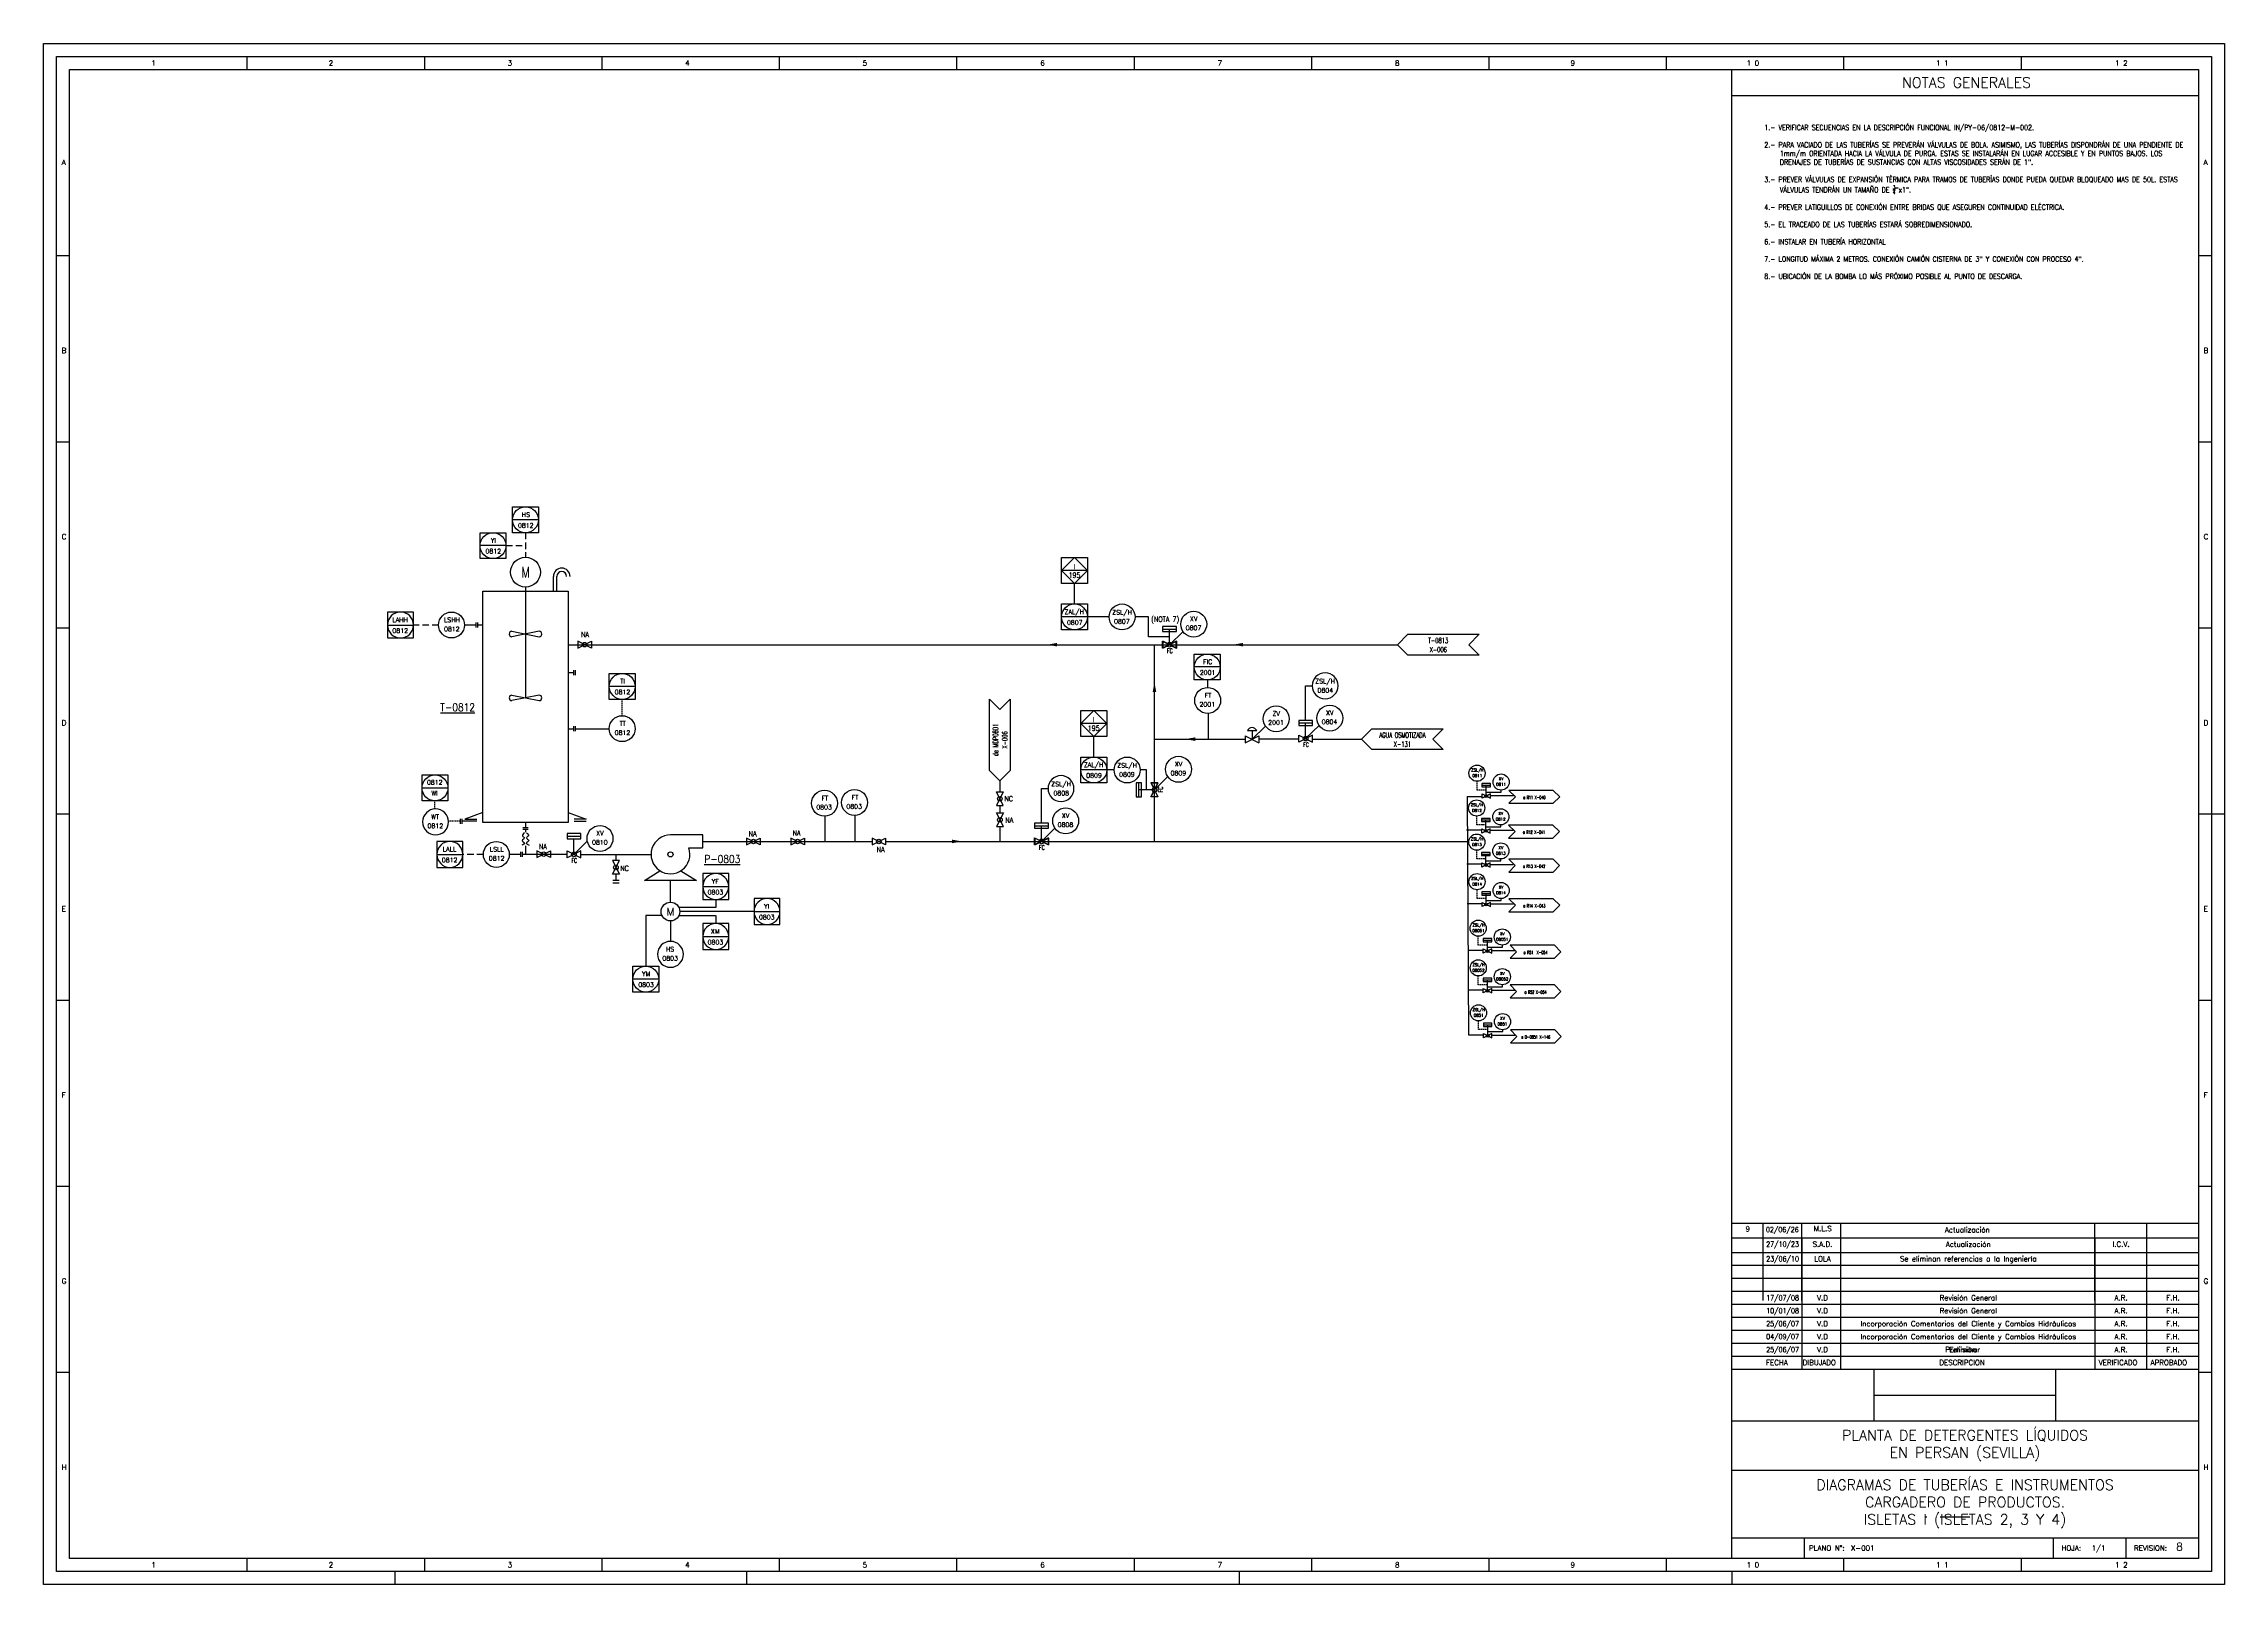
# Model space of a CAD drawing. Header units: millimetres. Extents: x 199 to 3946, y 1635 to 2230.
# Drawn here: x 3105 to 3946, y 1636 to 2230 of the extents above; entities that cross this region are included whole.
import ezdxf
from ezdxf.enums import TextEntityAlignment as Align

# ---------------------------------------------------------------- set-up
doc = ezdxf.new("R2010")
doc.units = ezdxf.units.MM
doc.linetypes.add('TRAZOS', pattern=[0.75, 0.5, -0.25])
for name, color, linetype in [('-FNX_RALLADO', 7, 'Continuous'), ('CAJETIN', 1, 'Continuous'), ('EQUIPOS', 5, 'Continuous'), ('EQUIPOS 02', 1, 'Continuous'), ('FORMATO', 7, 'Continuous'), ('INSTRUMENTOS', 1, 'Continuous'), ('TEX', 7, 'Continuous'), ('TEXTO-INSTRUMENTACION', 7, 'Continuous'), ('TEXTO-VALVULAS Y ACCESORIOS', 7, 'Continuous'), ('TUBERIA', 5, 'Continuous'), ('TUBERÍA2', 1, 'TRAZOS'), ('VALVULAS Y ACCESORIOS', 1, 'Continuous')]:
    doc.layers.add(name, color=color, linetype=linetype)
doc.layers.add('-FNX_TUBERÍA', color=1, linetype='TRAZOS', true_color=0xff0000)
doc.layers.add('TUBERÍA3', color=1, linetype='Continuous', true_color=0xff0000)
doc.styles.add('PY', font='ROMANS.shx')
doc.styles.add('PY1', font='ROMANS.shx', dxfattribs={"width": 0.8})
doc.styles.add('PY3', font='ROMANS.shx', dxfattribs={"width": 0.6})
doc.styles.add('TXT', font='txt')
doc.linetypes.add('SEÑAL_MECANICA2', pattern='A,4.411183,["o",PY,S=4.130212,R=360,X=0,Y=-1.374288],0.588817,-0.374158,["",PY,S=2,R=360,X=0,Y=-0.688262],-2.183682', length=7.55784)

# ---------------------------------------------------------------- blocks, each defined once
blk = doc.blocks.new('MARCO-A1')
at = {"layer": 'FORMATO', "color": 5}
for p, q in [((78.42, 589), (78.42, 584)), ((146.83, 589), (146.83, 584)), ((215.25, 589), (215.25, 584)), ((283.67, 589), (283.67, 584)), ((352.08, 589), (352.08, 584)), ((420.5, 589), (420.5, 584)), ((488.92, 589), (488.92, 584)), ((557.33, 589), (557.33, 584)), ((625.75, 589), (625.75, 584)), ((694.17, 589), (694.17, 584)), ((762.58, 589), (762.58, 584)), ((5, 512.25), (10, 512.25)), ((831, 512.25), (836, 512.25)), ((5, 440.5), (10, 440.5)), ((831, 440.5), (836, 440.5)), ((5, 368.75), (10, 368.75)), ((831, 368.75), (836, 368.75)), ((5, 297), (10, 297)), ((831, 297), (836, 297)), ((5, 225.25), (10, 225.25)), ((831, 225.25), (836, 225.25)), ((5, 153.5), (10, 153.5)), ((831, 153.5), (836, 153.5)), ((5, 81.75), (10, 81.75)), ((831, 81.75), (836, 81.75)), ((78.42, 10), (78.42, 5)), ((146.83, 10), (146.83, 5)), ((215.25, 10), (215.25, 5)), ((283.67, 10), (283.67, 5)), ((352.08, 10), (352.08, 5)), ((420.5, 10), (420.5, 5)), ((488.92, 10), (488.92, 5)), ((557.33, 10), (557.33, 5)), ((625.75, 10), (625.75, 5)), ((694.17, 10), (694.17, 5)), ((762.58, 10), (762.58, 5))]:
    blk.add_line(p, q, dxfattribs=at)
at = {"layer": 'FORMATO', "color": 1, "linetype": 'Continuous'}
for p, q in [((836, 297), (841, 297)), ((135.5, 5), (135.5, 0)), ((271, 5), (271, 0)), ((461, 5), (461, 0)), ((651, 5), (651, 0))]:
    blk.add_line(p, q, dxfattribs=at)
at = {"layer": 'FORMATO', "color": 1}
blk.add_lwpolyline([(0, 594), (841, 594), (841, 0), (0, 0)], close=True, dxfattribs=at)
at = {"layer": 'FORMATO', "color": 5}
blk.add_lwpolyline([(5, 589), (836, 589), (836, 5), (5, 5)], close=True, dxfattribs=at)
at = {"layer": 'FORMATO', "color": 8, "linetype": 'Continuous'}
blk.add_lwpolyline([(10, 584), (831, 584), (831, 10), (10, 10)], close=True, dxfattribs=at)
at = {"layer": 'FORMATO', "color": 1, "style": 'PY'}
for s, p in [('1', (41.52, 585.5)), ('2', (109.93, 585.5)), ('3', (178.99, 585.5)), ('4', (247.4, 585.5)), ('5', (315.82, 585.5)), ('6', (384.34, 585.5)), ('7', (452.75, 585.5)), ('8', (521.17, 585.5)), ('9', (588.85, 585.5)), ('1 0', (656.77, 585.5)), ('1 1', (729.83, 585.5)), ('1 2', (798.88, 585.5)), ('A', (7, 547.25)), ('A', (833, 547.25)), ('B', (7, 474.67)), ('B', (833, 474.67)), ('C', (7, 402.92)), ('C', (833, 402.92)), ('D', (7, 331.17)), ('D', (833, 331.17)), ('E', (7, 259.42)), ('E', (833, 259.42)), ('F', (7, 187.67)), ('F', (833, 187.67)), ('G', (7, 115.92)), ('G', (833, 115.92)), ('H', (7, 44.17)), ('H', (833, 44.17)), ('1', (41.52, 6.5)), ('2', (109.93, 6.5)), ('3', (178.99, 6.5)), ('4', (247.4, 6.5)), ('5', (315.82, 6.5)), ('6', (384.34, 6.5)), ('7', (452.75, 6.5)), ('8', (521.17, 6.5)), ('9', (588.85, 6.5)), ('1 0', (656.77, 6.5)), ('1 1', (729.83, 6.5)), ('1 2', (798.88, 6.5))]:
    blk.add_text(s, height=2, dxfattribs=at).set_placement(p)
blk = doc.blocks.new('VALV GLOB-V')
at = {"layer": 'INSTRUMENTOS', "color": 1, "flags": 128}
blk.add_lwpolyline([(5.7, -1.43), (5.7, 1.43), (0, -1.43), (0, 1.43)], close=True, dxfattribs=at)
at = {"layer": 'INSTRUMENTOS', "color": 1}
blk.add_circle((2.85, 0), 0.95, dxfattribs=at)
at = {"layer": 'INSTRUMENTOS', "color": 7, "linetype": 'SEÑAL_MECANICA2', "style": 'PY'}
blk.add_attdef('REF.', text='', height=2, dxfattribs=at).set_placement((3, -3.37), align=Align.MIDDLE)
blk = doc.blocks.new('SEÑAL CIR')
at = {"color": 1}
blk.add_circle((0, 5.7), 5.7, dxfattribs=at)
at = {"layer": 'INSTRUMENTOS', "linetype": 'Continuous', "style": 'PY', "flags": 4}
for p in [(0.13, 2.95), (0.18, 6.94)]:
    blk.add_attdef('---', text='', height=2, dxfattribs=at).set_placement(p, align=Align.CENTER)
blk = doc.blocks.new('SEÑAL CIRCU MARCO')
at = {"color": 1, "linetype": 'Continuous', "ltscale": 0.5}
blk.add_line((5.7, 5.7), (-5.7, 5.7), dxfattribs=at)
at = {"color": 1, "flags": 128}
blk.add_lwpolyline([(5.7, 0), (-5.7, 0), (-5.7, 11.4), (5.7, 11.4)], close=True, dxfattribs=at)
at = {"color": 1}
blk.add_circle((0, 5.7), 5.7, dxfattribs=at)
at = {"style": 'PY'}
for tag, p in [('XXX', (0.18, 7.98)), ('YYY', (0.13, 3.24))]:
    blk.add_attdef(tag, text='', height=2, dxfattribs=at).set_placement(p, align=Align.MIDDLE)
blk = doc.blocks.new('BANDERA DE FLUJO')
at = {"layer": 'TEX', "color": 1, "ltscale": 0.1, "flags": 128}
blk.add_lwpolyline([(-4, 4), (-31.46, 4), (-27.46, 0), (-31.46, -4), (-4, -4), (0, 0)], close=True, dxfattribs=at)
at = {"layer": 'TEX', "style": 'PY1', "width": 0.8}
for tag, p in [('ETIQUETA-LINEA-1', (-15.73, 0.61)), ('ETIQUETA-LINEA-2', (-15.73, -2.91))]:
    blk.add_attdef(tag, text='', height=2, dxfattribs=at).set_placement(p, align=Align.CENTER)
blk = doc.blocks.new('FLECHA')
at = {"color": 1}
blk.add_solid([(-0.9, -5), (0.9, -5), (0, 0)], dxfattribs=at)
blk = doc.blocks.new('SECUENCIA PROGRAMADA EN SISTEMA DE CONTROL PLC')
at = {"layer": 'INSTRUMENTOS'}
blk.add_line((-5, 5), (5, 5), dxfattribs=at)
at = {"layer": 'INSTRUMENTOS', "flags": 128}
for points in [[(0, 0), (-5, 5), (0, 10), (5, 5)], [(-5, 0), (5, 0), (5, 10), (-5, 10)]]:
    blk.add_lwpolyline(points, close=True, dxfattribs=at)
at = {"layer": 'TEXTO-INSTRUMENTACION', "linetype": 'Continuous', "style": 'PY1', "width": 0.8}
for tag, p in [('XXX', (0.01, 6.43)), ('YYY', (0.01, 3.17))]:
    blk.add_attdef(tag, text='', height=2, dxfattribs=at).set_placement(p, align=Align.MIDDLE_CENTER)
blk = doc.blocks.new('VALVULA DE CONTROL')
at = {"layer": 'VALVULAS Y ACCESORIOS'}
for p, q in [((0, 1.33), (5.33, -1.33)), ((0, -1.33), (5.33, 1.33)), ((0, 1.33), (0, -1.33)), ((4.44, 3.32), (0.89, 3.32)), ((2.67, 3.32), (2.67, 0)), ((5.33, 1.33), (5.33, -1.33))]:
    blk.add_line(p, q, dxfattribs=at)
blk.add_arc((2.67, 2.57), 1.93, 22.99568, 157.00432, dxfattribs=at)
at = {"layer": 'TEXTO-VALVULAS Y ACCESORIOS', "linetype": 'SEÑAL_MECANICA2', "style": 'PY1', "width": 0.8}
blk.add_attdef('REF.', text='', height=2, dxfattribs=at).set_placement((2.94, -3.07), align=Align.MIDDLE)

msp = doc.modelspace()

# ---------------------------------------------------------------- linework, layer by layer
at = {"layer": '-FNX_RALLADO', "color": 5}
msp.add_lwpolyline([(3473.93, 1927.7), (3473.93, 1922.06)], dxfattribs=at)
at = {"layer": '-FNX_TUBERÍA', "color": 1, "ltscale": 0.5}
msp.add_line((3346.95, 1898.54), (3346.95, 1906.98), dxfattribs=at)
at = {"layer": '-FNX_TUBERÍA'}
msp.add_lwpolyline([(3328.33, 1970.45), (3328.33, 1976.75)], dxfattribs=at)
at = {"color": 1}
for p, q in [((3271.9, 2005.41), (3267.52, 2005.41)), ((3539.44, 1997.83), (3544.62, 2002.92)), ((3310.21, 1965.45), (3323.33, 1965.45)), ((3571.24, 1961.36), (3576.42, 1966.45)), ((3591.89, 1961.61), (3597.07, 1966.7)), ((3533.59, 1941.88), (3538.77, 1946.97)), ((3490.05, 1921.98), (3495.23, 1927.07)), ((3309.72, 1916.98), (3314.89, 1922.07)), ((3289.19, 1916.98), (3284.81, 1916.98))]:
    msp.add_line(p, q, dxfattribs=at)
at = {"color": 1, "linetype": 'Continuous'}
for p, q in [((3554.13, 1981.42), (3554.13, 1984.17)), ((3554.25, 1971.35), (3554.25, 1961.51)), ((3406.46, 1931.7), (3406.46, 1921.85)), ((3418.07, 1932.01), (3418.07, 1922.17))]:
    msp.add_line(p, q, dxfattribs=at)
at = {"color": 5, "linetype": 'Continuous'}
for p, q in [((3473.93, 1945.39), (3473.93, 1941.06)), ((3473.95, 1935.79), (3473.95, 1932.96)), ((3654.13, 1939.26), (3659.93, 1939.26)), ((3654.13, 1939.26), (3654.68, 1847.48))]:
    msp.add_line(p, q, dxfattribs=at)
at = {"color": 5}
for p, q in [((3663.23, 1939.68), (3672.08, 1939.68)), ((3654, 1926.44), (3659.82, 1926.42)), ((3663.09, 1926.27), (3671.94, 1926.27)), ((3291.19, 1916.98), (3291.19, 1920.24)), ((3307.05, 1916.98), (3291.19, 1916.98)), ((3654.03, 1913.31), (3659.84, 1913.29)), ((3663.12, 1913.14), (3671.96, 1913.14)), ((3654.13, 1898.05), (3659.94, 1898.03)), ((3663.22, 1897.88), (3672.06, 1897.88)), ((3654.59, 1880.11), (3660.4, 1880.09)), ((3663.68, 1879.94), (3672.52, 1879.94)), ((3654.6, 1864.81), (3660.41, 1864.79)), ((3663.69, 1864.64), (3672.54, 1864.64)), ((3654.68, 1847.48), (3660.5, 1847.46)), ((3663.77, 1847.31), (3672.62, 1847.31))]:
    msp.add_line(p, q, dxfattribs=at)
at = {"color": 1}
msp.add_circle((3346.95, 1894.94), 3.6, dxfattribs=at)
at = {"color": 4}
for points in [[(3290.69, 1925.28), (3289.86, 1924.13), (3290.69, 1923.31), (3289.76, 1922.27), (3290.69, 1921.33), (3289.65, 1920.51)], [(3291.39, 1925.32), (3292.22, 1924.18), (3291.39, 1923.35), (3292.32, 1922.31), (3291.39, 1921.38), (3292.42, 1920.55)]]:
    msp.add_spline(points, degree=3, dxfattribs=at)
at = {"layer": 'CAJETIN', "color": 8, "linetype": 'Continuous'}
for p, q in [((3756.21, 1645.56), (3756.21, 2219.56)), ((3756.21, 1718.56), (3936.21, 1718.56)), ((3811.21, 1698.56), (3811.21, 1718.56)), ((3881.21, 1698.56), (3881.21, 1718.56)), ((3811.21, 1708.56), (3881.21, 1708.56)), ((3756.21, 1698.56), (3936.21, 1698.56)), ((3756.21, 1679.56), (3936.21, 1679.56)), ((3756.21, 1653.56), (3936.21, 1653.56)), ((3784.21, 1653.56), (3784.21, 1645.56))]:
    msp.add_line(p, q, dxfattribs=at)
at = {"layer": 'CAJETIN', "color": 8}
for p, q in [((3756.21, 2209.56), (3936.21, 2209.56)), ((3880.21, 1653.56), (3880.21, 1645.56)), ((3908.21, 1653.56), (3908.21, 1645.56))]:
    msp.add_line(p, q, dxfattribs=at)
at = {"layer": 'CAJETIN', "color": 1, "linetype": 'TRAZOS', "ltscale": 0.5}
for p, q in [((3502.75, 2013.52), (3502.75, 2021.45)), ((3516.1, 2008.52), (3507.75, 2008.52)), ((3531.35, 2008.52), (3526.1, 2008.52)), ((3531.35, 2000.85), (3531.35, 2008.52)), ((3539.44, 2000.85), (3531.35, 2000.85)), ((3591.89, 1968.66), (3591.89, 1981.97)), ((3591.89, 1981.97), (3594.41, 1981.97)), ((3510.18, 1954.53), (3510.18, 1962.45)), ((3518.06, 1949.53), (3515.18, 1949.53)), ((3530.58, 1949.53), (3528.06, 1949.53)), ((3530.58, 1941.86), (3530.58, 1949.53)), ((3490.05, 1929.03), (3490.05, 1942.33)), ((3490.05, 1942.33), (3492.57, 1942.33))]:
    msp.add_line(p, q, dxfattribs=at)
at = {"layer": 'CAJETIN', "color": 1, "linetype": 'TRAZOS', "ltscale": 5}
for p, q in [((3257.52, 2005.41), (3247.84, 2005.41)), ((3274.81, 1916.98), (3266.89, 1916.98))]:
    msp.add_line(p, q, dxfattribs=at)
at = {"layer": 'CAJETIN', "color": 1}
for p, q in [((3756.04, 1774.86), (3936.04, 1774.86)), ((3768.17, 1774.98), (3768.17, 1744.99)), ((3783.17, 1774.86), (3783.17, 1744.99)), ((3798.17, 1774.74), (3798.17, 1744.99)), ((3896.17, 1774.74), (3896.17, 1744.99)), ((3916.17, 1774.98), (3916.17, 1744.99)), ((3756.21, 1769.2), (3936.21, 1769.2)), ((3783.21, 1769.2), (3783.21, 1744.2)), ((3798.21, 1769.2), (3798.21, 1744.2)), ((3896.21, 1769.2), (3896.21, 1744.2)), ((3916.21, 1769.2), (3916.21, 1744.2)), ((3756.21, 1763.56), (3936.21, 1763.56)), ((3756.21, 1758.56), (3936.21, 1758.56)), ((3783.21, 1763.56), (3783.21, 1738.56)), ((3798.21, 1763.56), (3798.21, 1738.56)), ((3896.21, 1763.56), (3896.21, 1738.56)), ((3916.21, 1763.56), (3916.21, 1738.56)), ((3756.21, 1753.56), (3936.21, 1753.56)), ((3756.21, 1748.56), (3936.21, 1748.56)), ((3756.21, 1743.56), (3936.21, 1743.56)), ((3783.21, 1748.56), (3783.21, 1723.56)), ((3798.21, 1748.56), (3798.21, 1723.56)), ((3896.21, 1748.56), (3896.21, 1723.56)), ((3916.21, 1748.56), (3916.21, 1723.56)), ((3756.21, 1738.56), (3936.21, 1738.56)), ((3756.21, 1733.56), (3936.21, 1733.56)), ((3756.21, 1728.56), (3936.21, 1728.56)), ((3756.21, 1728.56), (3936.21, 1728.56))]:
    msp.add_line(p, q, dxfattribs=at)
at = {"layer": 'CAJETIN', "color": 5}
for p, q in [((3756.21, 1723.56), (3936.21, 1723.56)), ((3783.21, 1723.56), (3783.21, 1718.56)), ((3798.21, 1723.56), (3798.21, 1718.56)), ((3896.21, 1723.56), (3896.21, 1718.56)), ((3916.21, 1723.56), (3916.21, 1718.56))]:
    msp.add_line(p, q, dxfattribs=at)
at = {"layer": 'EQUIPOS', "color": 5, "linetype": 'Continuous'}
msp.add_lwpolyline([(3359.45, 1924.48), (3346.95, 1924.48, 3.146264), (3354.02, 1919.48), (3359.45, 1919.48)], format="xyb", close=True, dxfattribs=at)
msp.add_lwpolyline([(3351, 1910.67), (3356.95, 1906.98), (3336.95, 1906.98), (3342.9, 1910.67)], dxfattribs=at)
msp.add_circle((3346.95, 1916.98), 1, dxfattribs=at)
at = {"layer": 'EQUIPOS 02', "color": 5}
for p, q in [((3301.85, 2018.4), (3301.85, 2024.16)), ((3303.17, 2018.4), (3303.17, 2024.16)), ((3274.54, 1933.08), (3267.63, 1930.54)), ((3267.63, 1930.54), (3272.33, 1930.54)), ((3272.33, 1929.74), (3267.63, 1929.74)), ((3307.56, 1933.08), (3314.48, 1930.54)), ((3314.48, 1930.54), (3309.77, 1930.54)), ((3309.77, 1929.74), (3314.48, 1929.74))]:
    msp.add_line(p, q, dxfattribs=at)
msp.add_lwpolyline([(3274.54, 1982.72), (3274.54, 2018.4), (3307.56, 2018.4), (3307.56, 1929.27), (3274.54, 1929.27), (3274.54, 1982.72)], dxfattribs=at)
for radius in [3.19, 1.86]:
    msp.add_arc((3305.03, 2024.16), radius, 0, 180, dxfattribs=at)
at = {"layer": 'TUBERIA', "color": 1, "linetype": 'TRAZOS', "ltscale": 5}
for p, q in [((3283.51, 2036.01), (3291.05, 2036.01)), ((3291.04, 2040.97), (3291.05, 2031.55))]:
    msp.add_line(p, q, dxfattribs=at)
at = {"layer": 'TUBERIA', "color": 1, "linetype": 'Continuous', "ltscale": 5}
for p, q in [((3291.05, 2020.03), (3291.05, 1977.32)), ((3296.31, 2002.98), (3285.8, 2000.88)), ((3285.8, 2002.98), (3296.31, 2000.88)), ((3291.05, 2001.93), (3291.05, 1977.32)), ((3296.31, 1978.37), (3285.8, 1976.26)), ((3285.8, 1978.37), (3296.31, 1976.26))]:
    msp.add_line(p, q, dxfattribs=at)
at = {"layer": 'TUBERIA', "linetype": 'Continuous'}
for p, q in [((3274.54, 2005.41), (3272.56, 2005.41)), ((3307.56, 1987.07), (3309.54, 1987.07)), ((3307.56, 1965.45), (3309.54, 1965.45)), ((3267.63, 1929.74), (3266.64, 1929.74)), ((3291.05, 1929.27), (3291.05, 1927.28)), ((3291.05, 1926.62), (3291.05, 1925.54)), ((3291.19, 1916.98), (3289.86, 1916.98))]:
    msp.add_line(p, q, dxfattribs=at)
at = {"layer": 'TUBERIA', "color": 5, "linetype": 'Continuous'}
for p, q in [((3312.38, 1916.98), (3339.45, 1916.98)), ((3831.06, 1661.62), (3831.4, 1661.62)), ((3836.66, 1661.62), (3848.05, 1661.62))]:
    msp.add_line(p, q, dxfattribs=at)
at = {"layer": 'TUBERIA', "color": 1, "linetype": 'TRAZOS', "ltscale": 0.5}
for p, q in [((3379.18, 1894.94), (3350.55, 1894.94)), ((3346.95, 1891.34), (3346.95, 1883.46))]:
    msp.add_line(p, q, dxfattribs=at)
at = {"layer": 'TUBERIA', "color": 5, "linetype": 'Continuous'}
for points in [[(3307.56, 1997.83), (3529.3, 1997.83)], [(3529.3, 1997.83), (3627.33, 1997.83)], [(3533.6, 1961.36), (3533.6, 1997.83)], [(3533.6, 1921.98), (3533.6, 1961.36), (3568.52, 1961.36)], [(3573.99, 1961.52), (3589.36, 1961.52)], [(3594.81, 1961.36), (3613.49, 1961.36)], [(3359.45, 1921.98), (3416.97, 1921.98)], [(3416.97, 1921.98), (3424.68, 1921.98)], [(3429.94, 1921.98), (3654.23, 1921.98)]]:
    msp.add_lwpolyline(points, dxfattribs=at)
at = {"layer": 'TUBERIA', "color": 4, "linetype": 'Continuous'}
for points in [[(3325.92, 1916.98), (3325.92, 1914.59)], [(3325.92, 1909.32), (3325.92, 1906.96)], [(3327.12, 1906.96), (3324.71, 1906.96)], [(3327.12, 1905.94), (3324.71, 1905.94)]]:
    msp.add_lwpolyline(points, dxfattribs=at)
at = {"layer": 'TUBERIA', "color": 1, "linetype": 'Continuous', "ltscale": 5}
msp.add_circle((3291.05, 2025.79), 5.76, dxfattribs=at)
for centre, start, end in [((3285.8, 2001.93), 90, 270), ((3296.31, 2001.93), 270, 90), ((3285.8, 1977.32), 90, 270), ((3296.31, 1977.32), 270, 90)]:
    msp.add_arc(centre, 1.05, start, end, dxfattribs=at)
at = {"layer": 'TUBERÍA2'}
for p, q in [((3256.14, 1934.49), (3256.14, 1937.61)), ((3265.97, 1929.74), (3261.37, 1929.74))]:
    msp.add_line(p, q, dxfattribs=at)
for points in [[(3661.55, 1941.79), (3658.01, 1941.79), (3658.01, 1945.12)], [(3661.42, 1928.38), (3657.87, 1928.38), (3657.87, 1931.71)], [(3661.44, 1915.24), (3657.9, 1915.24), (3657.9, 1918.57)], [(3661.54, 1899.99), (3658, 1899.99), (3658, 1903.32)], [(3662, 1882.04), (3658.46, 1882.04), (3658.46, 1885.37)], [(3662.01, 1866.75), (3658.47, 1866.75), (3658.47, 1870.08)], [(3662.1, 1849.42), (3658.56, 1849.42), (3658.56, 1852.75)]]:
    msp.add_lwpolyline(points, dxfattribs=at)
at = {"layer": 'TUBERÍA2', "color": 1, "ltscale": 0.5}
for points in [[(3343.69, 1893.4), (3337.42, 1893.4), (3337.42, 1873.91)], [(3364.4, 1899.58), (3364.4, 1896.48), (3350.2, 1896.48)], [(3350.2, 1893.4), (3364.4, 1893.4), (3364.4, 1890.3)]]:
    msp.add_lwpolyline(points, dxfattribs=at)
at = {"layer": 'TUBERÍA3'}
for points in [[(3661.55, 1941.03), (3667.34, 1941.03)], [(3667.34, 1941.03), (3667.34, 1941.72)], [(3661.42, 1927.62), (3667.21, 1927.62)], [(3667.21, 1927.62), (3667.21, 1928.31)], [(3661.44, 1914.48), (3667.23, 1914.48)], [(3667.23, 1914.48), (3667.23, 1915.17)], [(3661.54, 1899.23), (3667.33, 1899.23)], [(3667.33, 1899.23), (3667.33, 1899.92)], [(3662, 1881.28), (3667.79, 1881.28)], [(3667.79, 1881.28), (3667.79, 1881.97)], [(3662.01, 1865.98), (3667.8, 1865.98)], [(3667.8, 1865.98), (3667.8, 1866.68)], [(3662.1, 1848.66), (3667.89, 1848.66)], [(3667.89, 1848.66), (3667.89, 1849.35)]]:
    msp.add_lwpolyline(points, dxfattribs=at)
for centre in [(3328.33, 1981.75), (3256.14, 1942.61)]:
    msp.add_circle(centre, 5, dxfattribs=at)
at = {"layer": 'VALVULAS Y ACCESORIOS', "ltscale": 0.1}
for p, q in [((3271.9, 2006.41), (3271.9, 2004.41)), ((3272.56, 2006.41), (3272.56, 2004.41)), ((3309.54, 1988.07), (3309.54, 1986.07)), ((3310.21, 1988.07), (3310.21, 1986.07)), ((3309.54, 1966.45), (3309.54, 1964.45)), ((3310.21, 1966.45), (3310.21, 1964.45)), ((3265.97, 1928.74), (3265.97, 1930.74)), ((3266.64, 1928.74), (3266.64, 1930.74)), ((3292.05, 1927.28), (3290.05, 1927.28)), ((3292.05, 1926.62), (3290.05, 1926.62)), ((3289.19, 1915.98), (3289.19, 1917.98)), ((3289.86, 1915.98), (3289.86, 1917.98))]:
    msp.add_line(p, q, dxfattribs=at)
at = {"layer": 'VALVULAS Y ACCESORIOS'}
for p, q in [((3536.7, 2003.86), (3542.04, 2003.86)), ((3539.37, 1997.81), (3539.37, 2003.86)), ((3539.44, 1997.83), (3539.44, 2003.88)), ((3589.23, 1967.66), (3594.56, 1967.66)), ((3591.89, 1961.61), (3591.89, 1967.66)), ((3527.56, 1939.19), (3527.56, 1944.52)), ((3659.89, 1943.67), (3663.21, 1943.67)), ((3661.55, 1940.06), (3661.55, 1943.67)), ((3533.6, 1941.86), (3527.56, 1941.86)), ((3487.38, 1928.03), (3492.72, 1928.03)), ((3490.05, 1921.98), (3490.05, 1928.03)), ((3659.76, 1930.26), (3663.08, 1930.26)), ((3661.42, 1926.65), (3661.42, 1930.26)), ((3307.05, 1924.03), (3312.38, 1924.03)), ((3309.72, 1916.98), (3309.72, 1923.03)), ((3659.78, 1917.12), (3663.1, 1917.12)), ((3661.44, 1913.51), (3661.44, 1917.12)), ((3659.88, 1901.87), (3663.2, 1901.87)), ((3661.54, 1898.26), (3661.54, 1901.87)), ((3660.34, 1883.92), (3663.66, 1883.92)), ((3662, 1880.31), (3662, 1883.92)), ((3660.35, 1868.63), (3663.67, 1868.63)), ((3662.01, 1865.01), (3662.01, 1868.63)), ((3660.44, 1851.3), (3663.76, 1851.3)), ((3662.1, 1847.69), (3662.1, 1851.3))]:
    msp.add_line(p, q, dxfattribs=at)
at = {"layer": 'VALVULAS Y ACCESORIOS', "flags": 128}
for points in [[(3536.7, 2004.86), (3536.7, 2002.86), (3542.04, 2002.86), (3542.04, 2004.86)], [(3536.7, 1996.48), (3536.7, 1999.15), (3542.04, 1996.48), (3542.04, 1999.15)], [(3589.23, 1968.66), (3589.23, 1966.66), (3594.56, 1966.66), (3594.56, 1968.66)], [(3526.56, 1939.19), (3528.56, 1939.19), (3528.56, 1944.52), (3526.56, 1944.52)], [(3534.93, 1939.19), (3532.27, 1939.19), (3534.93, 1944.52), (3532.27, 1944.52)], [(3659.89, 1944.3), (3659.89, 1943.05), (3663.21, 1943.05), (3663.21, 1944.3)], [(3487.38, 1929.03), (3487.38, 1927.03), (3492.72, 1927.03), (3492.72, 1929.03)], [(3659.76, 1930.88), (3659.76, 1929.64), (3663.08, 1929.64), (3663.08, 1930.88)], [(3307.05, 1925.03), (3307.05, 1923.03), (3312.38, 1923.03), (3312.38, 1925.03)], [(3307.05, 1915.65), (3307.05, 1918.32), (3312.38, 1915.65), (3312.38, 1918.32)], [(3487.38, 1920.65), (3487.38, 1923.32), (3492.72, 1920.65), (3492.72, 1923.32)], [(3659.78, 1917.75), (3659.78, 1916.5), (3663.1, 1916.5), (3663.1, 1917.75)], [(3659.88, 1902.49), (3659.88, 1901.25), (3663.2, 1901.25), (3663.2, 1902.49)], [(3660.34, 1884.55), (3660.34, 1883.3), (3663.66, 1883.3), (3663.66, 1884.55)], [(3660.35, 1869.25), (3660.35, 1868.01), (3663.67, 1868.01), (3663.67, 1869.25)], [(3660.44, 1851.92), (3660.44, 1850.68), (3663.76, 1850.68), (3663.76, 1851.92)]]:
    msp.add_lwpolyline(points, close=True, dxfattribs=at)

# ---------------------------------------------------------------- block references
msp.add_blockref('MARCO-A1', (3105.21, 1635.56))
for p, xscale, yscale, zscale, values in [((3291.04, 2040.97), 0.877100000000155, 0.877100000000155, 0.877100000000155, {'XXX': 'HS', 'YYY': '0812'}), ((3278.51, 2031.01), 0.877100000000155, 0.877100000000155, 0.877100000000155, {'XXX': 'YI', 'YYY': '0812'}), ((3553.97, 1984.24), 0.8771000000000413, 0.8771000000000413, 0.8771000000000413, {'XXX': 'FIC', 'YYY': '2001'}), ((3328.33, 1976.75), 0.8771000000000413, 0.8771000000000413, 0.8771000000000413, {'XXX': 'TI', 'YYY': '0812'}), ((3337.42, 1863.91), 0.8771000000000413, 0.8771000000000413, 0.8771000000000413, {'XXX': 'YM', 'YYY': '0803'})]:
    msp.add_blockref('SEÑAL CIRCU MARCO', p, dxfattribs=dict(xscale=xscale, yscale=yscale, zscale=zscale)).add_auto_attribs(values)
ref = msp.add_blockref('SECUENCIA PROGRAMADA EN SISTEMA DE CONTROL PLC', (3502.75, 2021.45), dxfattribs=dict(xscale=-1.005571670621066, yscale=1.005571670621293, zscale=1.005571670621306))
ref.add_attrib('XXX', 'I', dxfattribs={"layer": 'TEXTO-INSTRUMENTACION', "linetype": 'Continuous', "height": 2.01, "style": 'TXT'}).set_placement((3502.75, 2027.92), align=Align.MIDDLE_CENTER)
ref.add_attrib('YYY', '195', dxfattribs={"layer": 'TEXTO-INSTRUMENTACION', "linetype": 'Continuous', "height": 2.011, "style": 'PY1', "width": 0.8}).set_placement((3502.75, 2024.63), align=Align.MIDDLE_CENTER)
ref = msp.add_blockref('SEÑAL CIRCU MARCO', (3242.84, 2000.41), dxfattribs=dict(xscale=-0.8777884135909062, yscale=0.8777884135906788, zscale=0.8777884135908177))
ref.add_attrib('XXX', 'LAHH', dxfattribs={"height": 1.756, "style": 'PY'}).set_placement((3242.68, 2007.42), align=Align.MIDDLE)
ref.add_attrib('YYY', '0812', dxfattribs={"height": 1.756, "style": 'PY'}).set_placement((3242.73, 2003.25), align=Align.MIDDLE)
at = {"linetype": 'Continuous'}
ref = msp.add_blockref('SEÑAL CIR', (3262.52, 2000.41), dxfattribs=dict(at, xscale=0.8770999999999276, yscale=0.8770999999999276, zscale=0.8770999999999276))
ref.add_attrib('---', 'LSHH', dxfattribs={"layer": 'INSTRUMENTOS', "color": 7, "linetype": 'Continuous', "height": 1.754, "style": 'PY'}).set_placement((3262.67, 2006.5), align=Align.CENTER)
ref.add_attrib('---', '0812', dxfattribs={"layer": 'INSTRUMENTOS', "color": 7, "linetype": 'Continuous', "height": 1.754, "style": 'PY'}).set_placement((3262.63, 2003), align=Align.CENTER)
ref = msp.add_blockref('SEÑAL CIRCU MARCO', (3502.75, 2003.53), dxfattribs=dict(xscale=0.8770999999999276, yscale=0.8770999999999276, zscale=0.8770999999999276))
ref.add_attrib('XXX', 'ZAL/H', dxfattribs={"height": 1.754, "style": 'PY'}).set_placement((3502.69, 2010.4), align=Align.MIDDLE)
ref.add_attrib('YYY', '0807', dxfattribs={"height": 1.754, "style": 'PY'}).set_placement((3502.87, 2006.37), align=Align.MIDDLE)
ref = msp.add_blockref('SEÑAL CIR', (3521.1, 2003.52), dxfattribs=dict(at, xscale=0.8770999999999276, yscale=0.8770999999999276, zscale=0.8770999999999276))
ref.add_attrib('---', 'ZSL/H', dxfattribs={"layer": 'INSTRUMENTOS', "color": 7, "linetype": 'Continuous', "height": 1.754, "style": 'PY'}).set_placement((3521.1, 2009.43), align=Align.CENTER)
ref.add_attrib('---', '0807', dxfattribs={"layer": 'INSTRUMENTOS', "color": 7, "linetype": 'Continuous', "height": 1.754, "style": 'PY'}).set_placement((3521.03, 2005.93), align=Align.CENTER)
at = {"color": 2, "linetype": 'Continuous'}
ref = msp.add_blockref('SEÑAL CIR', (3548.74, 2000.74), dxfattribs=dict(at, xscale=0.8770999999999276, yscale=0.8770999999999276, zscale=0.8770999999999276))
ref.add_attrib('---', 'XV', dxfattribs={"layer": 'INSTRUMENTOS', "color": 7, "linetype": 'Continuous', "height": 1.754, "style": 'PY'}).set_placement((3548.74, 2006.9), align=Align.CENTER)
ref.add_attrib('---', '0807', dxfattribs={"layer": 'INSTRUMENTOS', "color": 7, "linetype": 'Continuous', "height": 1.754, "style": 'PY'}).set_placement((3548.67, 2003.41), align=Align.CENTER)
ref = msp.add_blockref('BANDERA DE FLUJO', (3627.33, 1997.83), dxfattribs=dict(xscale=-1))
ref.add_attrib('ETIQUETA-LINEA-1', 'T-0813', dxfattribs={"layer": 'TEX', "height": 2, "style": 'PY1', "width": 0.6}).set_placement((3643.06, 1998.44), align=Align.CENTER)
ref.add_attrib('ETIQUETA-LINEA-2', 'X-006', dxfattribs={"layer": 'TEX', "height": 2, "style": 'PY1', "width": 0.6}).set_placement((3643.06, 1994.92), align=Align.CENTER)
at = {"linetype": 'Continuous', "xscale": 0.9232631578947803, "yscale": 0.9232631578947803, "zscale": 0.9232631578947803}
for p, rotation in [((3316.46, 1997.83), 180), ((3542.04, 1997.81), 180), ((3533.6, 1944.52), 270), ((3473.95, 1941.06), 270), ((3474.01, 1932.95), 270), ((3300.7, 1917.05), 180), ((3381.58, 1921.98), 180), ((3398.58, 1921.98), 180), ((3429.94, 1921.98), 180), ((3492.72, 1921.98), 180), ((3325.92, 1909.32), 89.99999999999999)]:
    msp.add_blockref('VALV GLOB-V', p, dxfattribs=dict(at, rotation=rotation))
at = {"linetype": 'Continuous'}
ref = msp.add_blockref('VALV GLOB-V', (3536.7, 1997.81), dxfattribs=dict(at, xscale=0.9356729824555714, yscale=0.9356729824555714, zscale=0.9356729824555714))
ref.add_attrib('REF.', 'FC', dxfattribs={"layer": 'INSTRUMENTOS', "color": 7, "linetype": 'SEÑAL_MECANICA2', "height": 1.778, "style": 'PY3', "width": 0.6}).set_placement((3539.51, 1995.48), align=Align.MIDDLE)
ref = msp.add_blockref('SEÑAL CIR', (3599.41, 1976.97), dxfattribs=dict(at, xscale=-0.8770999999999276, yscale=0.8770999999999276, zscale=0.8770999999999276))
ref.add_attrib('---', 'ZSL/H', dxfattribs={"layer": 'INSTRUMENTOS', "color": 7, "linetype": 'Continuous', "height": 1.754, "style": 'PY'}).set_placement((3599.41, 1982.87), align=Align.CENTER)
ref.add_attrib('---', '0804', dxfattribs={"layer": 'INSTRUMENTOS', "color": 7, "linetype": 'Continuous', "height": 1.754, "style": 'PY'}).set_placement((3599.49, 1979.37), align=Align.CENTER)
ref = msp.add_blockref('BANDERA DE FLUJO', (3473.93, 1945.39), dxfattribs=dict(xscale=-1, rotation=89.99999999999997))
ref.add_attrib('ETIQUETA-LINEA-1', 'de MDP0801', dxfattribs={"layer": 'TEX', "height": 2, "rotation": 90, "style": 'PY1', "width": 0.6}).set_placement((3473.32, 1961.12), align=Align.CENTER)
ref.add_attrib('ETIQUETA-LINEA-2', 'X-006', dxfattribs={"layer": 'TEX', "height": 2, "rotation": 90, "style": 'PY1', "width": 0.6}).set_placement((3476.84, 1961.12), align=Align.CENTER)
at = {"color": 2, "linetype": 'Continuous'}
ref = msp.add_blockref('SEÑAL CIR', (3554.13, 1971.35), dxfattribs=dict(at, xscale=0.8770999999999276, yscale=0.8770999999999276, zscale=0.8770999999999276))
ref.add_attrib('---', 'FT', dxfattribs={"layer": 'INSTRUMENTOS', "color": 7, "linetype": 'Continuous', "height": 1.754, "style": 'PY'}).set_placement((3554.29, 1977.44), align=Align.CENTER)
ref.add_attrib('---', '2001', dxfattribs={"layer": 'INSTRUMENTOS', "color": 7, "linetype": 'Continuous', "height": 1.754, "style": 'PY'}).set_placement((3553.98, 1973.94), align=Align.CENTER)
at = {"linetype": 'Continuous'}
ref = msp.add_blockref('SEÑAL CIR', (3328.33, 1960.45), dxfattribs=dict(at, xscale=0.8770999999999276, yscale=0.8770999999999276, zscale=0.8770999999999276))
ref.add_attrib('---', 'TT', dxfattribs={"layer": 'INSTRUMENTOS', "color": 7, "linetype": 'Continuous', "height": 1.754, "style": 'PY'}).set_placement((3328.49, 1966.54), align=Align.CENTER)
ref.add_attrib('---', '0812', dxfattribs={"layer": 'INSTRUMENTOS', "color": 7, "linetype": 'Continuous', "height": 1.754, "style": 'PY'}).set_placement((3328.44, 1963.04), align=Align.CENTER)
ref = msp.add_blockref('SECUENCIA PROGRAMADA EN SISTEMA DE CONTROL PLC', (3510.18, 1962.45), dxfattribs=dict(xscale=-1.005571670621066, yscale=1.005571670621293, zscale=1.005571670621306))
ref.add_attrib('XXX', 'I', dxfattribs={"layer": 'TEXTO-INSTRUMENTACION', "linetype": 'Continuous', "height": 2.01, "style": 'TXT'}).set_placement((3510.17, 1968.92), align=Align.MIDDLE_CENTER)
ref.add_attrib('YYY', '195', dxfattribs={"layer": 'TEXTO-INSTRUMENTACION', "linetype": 'Continuous', "height": 2.011, "style": 'PY1', "width": 0.8}).set_placement((3510.17, 1965.64), align=Align.MIDDLE_CENTER)
at = {"color": 2, "linetype": 'Continuous'}
ref = msp.add_blockref('SEÑAL CIR', (3580.55, 1964.27), dxfattribs=dict(at, xscale=0.8770999999999276, yscale=0.8770999999999276, zscale=0.8770999999999276))
ref.add_attrib('---', 'ZV', dxfattribs={"layer": 'INSTRUMENTOS', "color": 7, "linetype": 'Continuous', "height": 1.754, "style": 'PY'}).set_placement((3580.55, 1970.43), align=Align.CENTER)
ref.add_attrib('---', '2001', dxfattribs={"layer": 'INSTRUMENTOS', "color": 7, "linetype": 'Continuous', "height": 1.754, "style": 'PY'}).set_placement((3580.47, 1966.94), align=Align.CENTER)
ref = msp.add_blockref('SEÑAL CIR', (3601.2, 1964.52), dxfattribs=dict(at, xscale=0.8770999999999276, yscale=0.8770999999999276, zscale=0.8770999999999276))
ref.add_attrib('---', 'XV', dxfattribs={"layer": 'INSTRUMENTOS', "color": 7, "linetype": 'Continuous', "height": 1.754, "style": 'PY'}).set_placement((3601.19, 1970.68), align=Align.CENTER)
ref.add_attrib('---', '0804', dxfattribs={"layer": 'INSTRUMENTOS', "color": 7, "linetype": 'Continuous', "height": 1.754, "style": 'PY'}).set_placement((3601.12, 1967.19), align=Align.CENTER)
at = {"linetype": 'Continuous'}
msp.add_blockref('VALVULA DE CONTROL', (3568.58, 1961.36), dxfattribs=at)
ref = msp.add_blockref('VALV GLOB-V', (3589.23, 1961.61), dxfattribs=dict(at, xscale=0.9356729824555714, yscale=0.9356729824555714, zscale=0.9356729824555714))
ref.add_attrib('REF.', 'FC', dxfattribs={"layer": 'INSTRUMENTOS', "color": 7, "linetype": 'SEÑAL_MECANICA2', "height": 1.778, "style": 'PY3', "width": 0.6}).set_placement((3592.03, 1959.28), align=Align.MIDDLE)
ref = msp.add_blockref('BANDERA DE FLUJO', (3613.49, 1961.36), dxfattribs=dict(xscale=-1))
ref.add_attrib('ETIQUETA-LINEA-1', 'AGUA OSMOTIZADA', dxfattribs={"layer": 'TEX', "height": 2, "style": 'PY1', "width": 0.6}).set_placement((3629.22, 1961.97), align=Align.CENTER)
ref.add_attrib('ETIQUETA-LINEA-2', 'X-131', dxfattribs={"layer": 'TEX', "height": 2, "style": 'PY1', "width": 0.6}).set_placement((3629.22, 1958.45), align=Align.CENTER)
ref = msp.add_blockref('SEÑAL CIRCU MARCO', (3510.18, 1944.53), dxfattribs=dict(xscale=0.8770999999999276, yscale=0.8770999999999276, zscale=0.8770999999999276))
ref.add_attrib('XXX', 'ZAL/H', dxfattribs={"height": 1.754, "style": 'PY'}).set_placement((3510.11, 1951.41), align=Align.MIDDLE)
ref.add_attrib('YYY', '0809', dxfattribs={"height": 1.754, "style": 'PY'}).set_placement((3510.29, 1947.37), align=Align.MIDDLE)
ref = msp.add_blockref('SEÑAL CIR', (3523.06, 1944.53), dxfattribs=dict(at, xscale=0.8770999999999276, yscale=0.8770999999999276, zscale=0.8770999999999276))
ref.add_attrib('---', 'ZSL/H', dxfattribs={"layer": 'INSTRUMENTOS', "color": 7, "linetype": 'Continuous', "height": 1.754, "style": 'PY'}).set_placement((3523.06, 1950.44), align=Align.CENTER)
ref.add_attrib('---', '0809', dxfattribs={"layer": 'INSTRUMENTOS', "color": 7, "linetype": 'Continuous', "height": 1.754, "style": 'PY'}).set_placement((3522.98, 1946.93), align=Align.CENTER)
at = {"color": 2, "linetype": 'Continuous'}
ref = msp.add_blockref('SEÑAL CIR', (3542.89, 1944.79), dxfattribs=dict(at, xscale=0.8770999999999276, yscale=0.8770999999999276, zscale=0.8770999999999276))
ref.add_attrib('---', 'XV', dxfattribs={"layer": 'INSTRUMENTOS', "color": 7, "linetype": 'Continuous', "height": 1.754, "style": 'PY'}).set_placement((3542.89, 1950.95), align=Align.CENTER)
ref.add_attrib('---', '0809', dxfattribs={"layer": 'INSTRUMENTOS', "color": 7, "linetype": 'Continuous', "height": 1.754, "style": 'PY'}).set_placement((3542.82, 1947.46), align=Align.CENTER)
at = {"linetype": 'Continuous'}
ref = msp.add_blockref('SEÑAL CIR', (3658.01, 1945.16), dxfattribs=dict(at, xscale=0.5458906107165858, yscale=0.5458906107165858, zscale=0.5458906107165858))
ref.add_attrib('---', 'ZSL/H', dxfattribs={"layer": 'INSTRUMENTOS', "color": 7, "linetype": 'Continuous', "height": 1.092, "style": 'PY'}).set_placement((3658.11, 1948.95), align=Align.CENTER)
ref.add_attrib('---', '0811', dxfattribs={"layer": 'INSTRUMENTOS', "color": 7, "linetype": 'Continuous', "height": 1.092, "style": 'PY'}).set_placement((3658.08, 1946.77), align=Align.CENTER)
ref = msp.add_blockref('SEÑAL CIRCU MARCO', (3256.14, 1947.6), dxfattribs=dict(xscale=0.8771000000000413, yscale=0.8771000000000413, zscale=0.8771000000000413, rotation=180))
ref.add_attrib('XXX', 'WI', dxfattribs={"height": 1.754, "style": 'PY'}).set_placement((3255.98, 1940.6), align=Align.MIDDLE)
ref.add_attrib('YYY', '0812', dxfattribs={"height": 1.754, "style": 'PY'}).set_placement((3256.03, 1944.76), align=Align.MIDDLE)
ref = msp.add_blockref('SEÑAL CIR', (3497.57, 1937.34), dxfattribs=dict(at, xscale=-0.8770999999999276, yscale=0.8770999999999276, zscale=0.8770999999999276))
ref.add_attrib('---', 'ZSL/H', dxfattribs={"layer": 'INSTRUMENTOS', "color": 7, "linetype": 'Continuous', "height": 1.754, "style": 'PY'}).set_placement((3497.57, 1943.24), align=Align.CENTER)
ref.add_attrib('---', '0808', dxfattribs={"layer": 'INSTRUMENTOS', "color": 7, "linetype": 'Continuous', "height": 1.754, "style": 'PY'}).set_placement((3497.65, 1939.74), align=Align.CENTER)
ref = msp.add_blockref('VALV GLOB-V', (3533.6, 1939.19), dxfattribs=dict(at, xscale=0.9356729824555714, yscale=0.9356729824555714, zscale=0.9356729824555714, rotation=90))
ref.add_attrib('REF.', 'FC', dxfattribs={"layer": 'INSTRUMENTOS', "color": 7, "linetype": 'SEÑAL_MECANICA2', "height": 1.778, "rotation": 90, "style": 'PY3', "width": 0.6}).set_placement((3535.94, 1941.99), align=Align.MIDDLE)
ref = msp.add_blockref('SEÑAL CIR', (3667.29, 1941.76), dxfattribs=dict(at, xscale=0.545890610716515, yscale=0.545890610716515, zscale=0.545890610716515))
ref.add_attrib('---', 'XV', dxfattribs={"layer": 'INSTRUMENTOS', "color": 7, "linetype": 'Continuous', "height": 1.092, "style": 'PY'}).set_placement((3667.29, 1945.59), align=Align.CENTER)
ref.add_attrib('---', '0811', dxfattribs={"layer": 'INSTRUMENTOS', "color": 7, "linetype": 'Continuous', "height": 1.092, "style": 'PY'}).set_placement((3667.25, 1943.42), align=Align.CENTER)
ref = msp.add_blockref('SEÑAL CIR', (3256.38, 1924.5), dxfattribs=dict(at, xscale=-0.8770999999999276, yscale=0.8770999999999276, zscale=0.8770999999999276))
ref.add_attrib('---', 'WT', dxfattribs={"layer": 'INSTRUMENTOS', "color": 7, "linetype": 'Continuous', "height": 1.754, "style": 'PY'}).set_placement((3256.22, 1930.59), align=Align.CENTER)
ref.add_attrib('---', '0812', dxfattribs={"layer": 'INSTRUMENTOS', "color": 7, "linetype": 'Continuous', "height": 1.754, "style": 'PY'}).set_placement((3256.27, 1927.09), align=Align.CENTER)
at = {"color": 2, "linetype": 'Continuous'}
ref = msp.add_blockref('SEÑAL CIR', (3406.34, 1931.7), dxfattribs=dict(at, xscale=0.8770999999999276, yscale=0.8770999999999276, zscale=0.8770999999999276))
ref.add_attrib('---', 'FT', dxfattribs={"layer": 'INSTRUMENTOS', "color": 7, "linetype": 'Continuous', "height": 1.754, "style": 'PY'}).set_placement((3406.5, 1937.78), align=Align.CENTER)
ref.add_attrib('---', '0803', dxfattribs={"layer": 'INSTRUMENTOS', "color": 7, "linetype": 'Continuous', "height": 1.754, "style": 'PY'}).set_placement((3406.19, 1934.28), align=Align.CENTER)
ref = msp.add_blockref('SEÑAL CIR', (3417.94, 1932.01), dxfattribs=dict(at, xscale=0.8770999999999276, yscale=0.8770999999999276, zscale=0.8770999999999276))
ref.add_attrib('---', 'FT', dxfattribs={"layer": 'INSTRUMENTOS', "color": 7, "linetype": 'Continuous', "height": 1.754, "style": 'PY'}).set_placement((3418.1, 1938.1), align=Align.CENTER)
ref.add_attrib('---', '0803', dxfattribs={"layer": 'INSTRUMENTOS', "color": 7, "linetype": 'Continuous', "height": 1.754, "style": 'PY'}).set_placement((3417.8, 1934.6), align=Align.CENTER)
ref = msp.add_blockref('SEÑAL CIR', (3499.35, 1924.89), dxfattribs=dict(at, xscale=0.8770999999999276, yscale=0.8770999999999276, zscale=0.8770999999999276))
ref.add_attrib('---', 'XV', dxfattribs={"layer": 'INSTRUMENTOS', "color": 7, "linetype": 'Continuous', "height": 1.754, "style": 'PY'}).set_placement((3499.35, 1931.05), align=Align.CENTER)
ref.add_attrib('---', '0808', dxfattribs={"layer": 'INSTRUMENTOS', "color": 7, "linetype": 'Continuous', "height": 1.754, "style": 'PY'}).set_placement((3499.28, 1927.56), align=Align.CENTER)
at = {"linetype": 'Continuous'}
ref = msp.add_blockref('SEÑAL CIR', (3657.87, 1931.75), dxfattribs=dict(at, xscale=0.5458906107165858, yscale=0.5458906107165858, zscale=0.5458906107165858))
ref.add_attrib('---', 'ZSL/H', dxfattribs={"layer": 'INSTRUMENTOS', "color": 7, "linetype": 'Continuous', "height": 1.092, "style": 'PY'}).set_placement((3657.97, 1935.53), align=Align.CENTER)
ref.add_attrib('---', '0812', dxfattribs={"layer": 'INSTRUMENTOS', "color": 7, "linetype": 'Continuous', "height": 1.092, "style": 'PY'}).set_placement((3657.94, 1933.36), align=Align.CENTER)
at = {"linetype": 'Continuous', "xscale": 0.5746216954910015, "yscale": 0.5746216954910015, "zscale": 0.5746216954910015}
for p in [(3659.94, 1939.47), (3659.8, 1926.05), (3659.83, 1912.92), (3659.92, 1897.66), (3660.39, 1879.72), (3660.4, 1864.42), (3660.48, 1847.09)]:
    msp.add_blockref('VALV GLOB-V', p, dxfattribs=at)
at = {"linetype": 'Continuous'}
ref = msp.add_blockref('SEÑAL CIR', (3667.16, 1928.35), dxfattribs=dict(at, xscale=0.545890610716515, yscale=0.545890610716515, zscale=0.545890610716515))
ref.add_attrib('---', 'XV', dxfattribs={"layer": 'INSTRUMENTOS', "color": 7, "linetype": 'Continuous', "height": 1.092, "style": 'PY'}).set_placement((3667.16, 1932.18), align=Align.CENTER)
ref.add_attrib('---', '0812', dxfattribs={"layer": 'INSTRUMENTOS', "color": 7, "linetype": 'Continuous', "height": 1.092, "style": 'PY'}).set_placement((3667.11, 1930.01), align=Align.CENTER)
ref = msp.add_blockref('BANDERA DE FLUJO', (3689.9, 1939.19), dxfattribs=dict(xscale=0.6223812686313535, yscale=0.6223812686313535, zscale=0.6223812686313535))
ref.add_attrib('ETIQUETA-LINEA-1', 'a R11 X-040', dxfattribs={"layer": 'TEX', "height": 1.2448, "style": 'PY1', "width": 0.6}).set_placement((3680.11, 1939.57), align=Align.TOP_CENTER)
ref = msp.add_blockref('SEÑAL CIR', (3319.78, 1918.11), dxfattribs=dict(at, xscale=0.8770999999999276, yscale=0.8770999999999276, zscale=0.8770999999999276))
ref.add_attrib('---', 'XV', dxfattribs={"layer": 'INSTRUMENTOS', "color": 7, "linetype": 'Continuous', "height": 1.754, "style": 'PY'}).set_placement((3319.78, 1924.27), align=Align.CENTER)
ref.add_attrib('---', '0810', dxfattribs={"layer": 'INSTRUMENTOS', "color": 7, "linetype": 'Continuous', "height": 1.754, "style": 'PY'}).set_placement((3319.71, 1920.77), align=Align.CENTER)
ref = msp.add_blockref('BANDERA DE FLUJO', (3689.76, 1925.78), dxfattribs=dict(xscale=0.6223812686313535, yscale=0.6223812686313535, zscale=0.6223812686313535))
ref.add_attrib('ETIQUETA-LINEA-1', 'a R12 X-041', dxfattribs={"layer": 'TEX', "height": 1.2448, "style": 'PY1', "width": 0.6}).set_placement((3679.97, 1926.16), align=Align.TOP_CENTER)
ref = msp.add_blockref('SEÑAL CIRCU MARCO', (3261.89, 1911.98), dxfattribs=dict(xscale=-0.8777884135909062, yscale=0.8777884135906788, zscale=0.8777884135908177))
ref.add_attrib('XXX', 'LALL', dxfattribs={"height": 1.756, "style": 'PY'}).set_placement((3261.73, 1918.99), align=Align.MIDDLE)
ref.add_attrib('YYY', '0812', dxfattribs={"height": 1.756, "style": 'PY'}).set_placement((3261.78, 1914.82), align=Align.MIDDLE)
ref = msp.add_blockref('SEÑAL CIR', (3279.81, 1911.98), dxfattribs=dict(at, xscale=0.8770999999999276, yscale=0.8770999999999276, zscale=0.8770999999999276))
ref.add_attrib('---', 'LSLL', dxfattribs={"layer": 'INSTRUMENTOS', "color": 7, "linetype": 'Continuous', "height": 1.754, "style": 'PY'}).set_placement((3279.97, 1918.07), align=Align.CENTER)
ref.add_attrib('---', '0812', dxfattribs={"layer": 'INSTRUMENTOS', "color": 7, "linetype": 'Continuous', "height": 1.754, "style": 'PY'}).set_placement((3279.92, 1914.57), align=Align.CENTER)
ref = msp.add_blockref('VALV GLOB-V', (3307.05, 1916.98), dxfattribs=dict(at, xscale=0.9356729824555714, yscale=0.9356729824555714, zscale=0.9356729824555714))
ref.add_attrib('REF.', 'FC', dxfattribs={"layer": 'INSTRUMENTOS', "color": 7, "linetype": 'SEÑAL_MECANICA2', "height": 1.778, "style": 'PY3', "width": 0.6}).set_placement((3309.85, 1914.64), align=Align.MIDDLE)
ref = msp.add_blockref('VALV GLOB-V', (3487.38, 1921.98), dxfattribs=dict(at, xscale=0.9356729824555714, yscale=0.9356729824555714, zscale=0.9356729824555714))
ref.add_attrib('REF.', 'FC', dxfattribs={"layer": 'INSTRUMENTOS', "color": 7, "linetype": 'SEÑAL_MECANICA2', "height": 1.778, "style": 'PY3', "width": 0.6}).set_placement((3490.19, 1919.64), align=Align.MIDDLE)
ref = msp.add_blockref('SEÑAL CIR', (3657.9, 1918.61), dxfattribs=dict(at, xscale=0.5458906107165858, yscale=0.5458906107165858, zscale=0.5458906107165858))
ref.add_attrib('---', 'ZSL/H', dxfattribs={"layer": 'INSTRUMENTOS', "color": 7, "linetype": 'Continuous', "height": 1.092, "style": 'PY'}).set_placement((3658, 1922.4), align=Align.CENTER)
ref.add_attrib('---', '0813', dxfattribs={"layer": 'INSTRUMENTOS', "color": 7, "linetype": 'Continuous', "height": 1.092, "style": 'PY'}).set_placement((3657.97, 1920.22), align=Align.CENTER)
ref = msp.add_blockref('SEÑAL CIR', (3667.18, 1915.21), dxfattribs=dict(at, xscale=0.545890610716515, yscale=0.545890610716515, zscale=0.545890610716515))
ref.add_attrib('---', 'XV', dxfattribs={"layer": 'INSTRUMENTOS', "color": 7, "linetype": 'Continuous', "height": 1.092, "style": 'PY'}).set_placement((3667.18, 1919.04), align=Align.CENTER)
ref.add_attrib('---', '0813', dxfattribs={"layer": 'INSTRUMENTOS', "color": 7, "linetype": 'Continuous', "height": 1.092, "style": 'PY'}).set_placement((3667.13, 1916.87), align=Align.CENTER)
ref = msp.add_blockref('SEÑAL CIRCU MARCO', (3364.4, 1899.58), dxfattribs=dict(xscale=-0.8771000000000413, yscale=0.8771000000000413, zscale=0.8771000000000413))
ref.add_attrib('XXX', 'YF', dxfattribs={"height": 1.754, "style": 'PY'}).set_placement((3364.24, 1906.58), align=Align.MIDDLE)
ref.add_attrib('YYY', '0803', dxfattribs={"height": 1.754, "style": 'PY'}).set_placement((3364.29, 1902.42), align=Align.MIDDLE)
ref = msp.add_blockref('SEÑAL CIR', (3658, 1903.35), dxfattribs=dict(at, xscale=0.5458906107165858, yscale=0.5458906107165858, zscale=0.5458906107165858))
ref.add_attrib('---', 'ZSL/H', dxfattribs={"layer": 'INSTRUMENTOS', "color": 7, "linetype": 'Continuous', "height": 1.092, "style": 'PY'}).set_placement((3658.1, 1907.14), align=Align.CENTER)
ref.add_attrib('---', '0814', dxfattribs={"layer": 'INSTRUMENTOS', "color": 7, "linetype": 'Continuous', "height": 1.092, "style": 'PY'}).set_placement((3658.07, 1904.97), align=Align.CENTER)
ref = msp.add_blockref('BANDERA DE FLUJO', (3689.79, 1912.64), dxfattribs=dict(xscale=0.6223812686313535, yscale=0.6223812686313535, zscale=0.6223812686313535))
ref.add_attrib('ETIQUETA-LINEA-1', 'a R13 X-042', dxfattribs={"layer": 'TEX', "height": 1.2448, "style": 'PY1', "width": 0.6}).set_placement((3680, 1913.02), align=Align.TOP_CENTER)
ref = msp.add_blockref('SEÑAL CIR', (3667.28, 1899.96), dxfattribs=dict(at, xscale=0.545890610716515, yscale=0.545890610716515, zscale=0.545890610716515))
ref.add_attrib('---', 'XV', dxfattribs={"layer": 'INSTRUMENTOS', "color": 7, "linetype": 'Continuous', "height": 1.092, "style": 'PY'}).set_placement((3667.28, 1903.79), align=Align.CENTER)
ref.add_attrib('---', '0814', dxfattribs={"layer": 'INSTRUMENTOS', "color": 7, "linetype": 'Continuous', "height": 1.092, "style": 'PY'}).set_placement((3667.23, 1901.62), align=Align.CENTER)
ref = msp.add_blockref('SEÑAL CIRCU MARCO', (3384.18, 1889.94), dxfattribs=dict(xscale=-0.877100000000155, yscale=0.877100000000155, zscale=0.877100000000155))
ref.add_attrib('XXX', 'YI', dxfattribs={"height": 1.754, "style": 'PY'}).set_placement((3384.02, 1896.94), align=Align.MIDDLE)
ref.add_attrib('YYY', '0803', dxfattribs={"height": 1.754, "style": 'PY'}).set_placement((3384.07, 1892.78), align=Align.MIDDLE)
ref = msp.add_blockref('BANDERA DE FLUJO', (3689.89, 1897.39), dxfattribs=dict(xscale=0.6223812686313535, yscale=0.6223812686313535, zscale=0.6223812686313535))
ref.add_attrib('ETIQUETA-LINEA-1', 'a R14 X-043', dxfattribs={"layer": 'TEX', "height": 1.2448, "style": 'PY1', "width": 0.6}).set_placement((3680.1, 1897.76), align=Align.TOP_CENTER)
ref = msp.add_blockref('SEÑAL CIRCU MARCO', (3364.4, 1880.3), dxfattribs=dict(xscale=-0.8771000000000413, yscale=0.8771000000000413, zscale=0.8771000000000413))
ref.add_attrib('XXX', 'XM', dxfattribs={"height": 1.754, "style": 'PY'}).set_placement((3364.24, 1887.3), align=Align.MIDDLE)
ref.add_attrib('YYY', '0803', dxfattribs={"height": 1.754, "style": 'PY'}).set_placement((3364.29, 1883.14), align=Align.MIDDLE)
ref = msp.add_blockref('SEÑAL CIR', (3658.46, 1885.41), dxfattribs=dict(at, xscale=0.5458906107165858, yscale=0.5458906107165858, zscale=0.5458906107165858))
ref.add_attrib('---', 'ZSL/H', dxfattribs={"layer": 'INSTRUMENTOS', "color": 7, "linetype": 'Continuous', "height": 1.092, "style": 'PY'}).set_placement((3658.56, 1889.2), align=Align.CENTER)
ref.add_attrib('---', '08051', dxfattribs={"layer": 'INSTRUMENTOS', "color": 7, "linetype": 'Continuous', "height": 1.092, "style": 'PY'}).set_placement((3658.53, 1887.02), align=Align.CENTER)
ref = msp.add_blockref('SEÑAL CIR', (3667.74, 1882.01), dxfattribs=dict(at, xscale=0.545890610716515, yscale=0.545890610716515, zscale=0.545890610716515))
ref.add_attrib('---', 'XV', dxfattribs={"layer": 'INSTRUMENTOS', "color": 7, "linetype": 'Continuous', "height": 1.092, "style": 'PY'}).set_placement((3667.74, 1885.84), align=Align.CENTER)
ref.add_attrib('---', '08051', dxfattribs={"layer": 'INSTRUMENTOS', "color": 7, "linetype": 'Continuous', "height": 1.092, "style": 'PY'}).set_placement((3667.69, 1883.67), align=Align.CENTER)
ref = msp.add_blockref('SEÑAL CIR', (3346.95, 1873.46), dxfattribs=dict(at, xscale=-0.877100000000155, yscale=0.877100000000155, zscale=0.877100000000155))
ref.add_attrib('---', 'HS', dxfattribs={"layer": 'INSTRUMENTOS', "color": 7, "linetype": 'Continuous', "height": 1.754, "style": 'PY'}).set_placement((3346.79, 1879.55), align=Align.CENTER)
ref.add_attrib('---', '0803', dxfattribs={"layer": 'INSTRUMENTOS', "color": 7, "linetype": 'Continuous', "height": 1.754, "style": 'PY'}).set_placement((3346.84, 1876.05), align=Align.CENTER)
ref = msp.add_blockref('SEÑAL CIR', (3658.47, 1870.11), dxfattribs=dict(at, xscale=0.5458906107165858, yscale=0.5458906107165858, zscale=0.5458906107165858))
ref.add_attrib('---', 'ZSL/H', dxfattribs={"layer": 'INSTRUMENTOS', "color": 7, "linetype": 'Continuous', "height": 1.092, "style": 'PY'}).set_placement((3658.57, 1873.9), align=Align.CENTER)
ref.add_attrib('---', '08052', dxfattribs={"layer": 'INSTRUMENTOS', "color": 7, "linetype": 'Continuous', "height": 1.092, "style": 'PY'}).set_placement((3658.54, 1871.72), align=Align.CENTER)
ref = msp.add_blockref('BANDERA DE FLUJO', (3690.35, 1879.44), dxfattribs=dict(xscale=0.6223812686313535, yscale=0.6223812686313535, zscale=0.6223812686313535))
ref.add_attrib('ETIQUETA-LINEA-1', 'a R51  X-054', dxfattribs={"layer": 'TEX', "height": 1.2448, "style": 'PY1', "width": 0.6}).set_placement((3680.56, 1879.82), align=Align.TOP_CENTER)
ref = msp.add_blockref('SEÑAL CIR', (3667.75, 1866.72), dxfattribs=dict(at, xscale=0.545890610716515, yscale=0.545890610716515, zscale=0.545890610716515))
ref.add_attrib('---', 'XV', dxfattribs={"layer": 'INSTRUMENTOS', "color": 7, "linetype": 'Continuous', "height": 1.092, "style": 'PY'}).set_placement((3667.75, 1870.55), align=Align.CENTER)
ref.add_attrib('---', '08052', dxfattribs={"layer": 'INSTRUMENTOS', "color": 7, "linetype": 'Continuous', "height": 1.092, "style": 'PY'}).set_placement((3667.71, 1868.38), align=Align.CENTER)
ref = msp.add_blockref('SEÑAL CIR', (3658.56, 1852.79), dxfattribs=dict(at, xscale=0.5458906107165858, yscale=0.5458906107165858, zscale=0.5458906107165858))
ref.add_attrib('---', 'ZSL/H', dxfattribs={"layer": 'INSTRUMENTOS', "color": 7, "linetype": 'Continuous', "height": 1.092, "style": 'PY'}).set_placement((3658.66, 1856.58), align=Align.CENTER)
ref.add_attrib('---', '0851', dxfattribs={"layer": 'INSTRUMENTOS', "color": 7, "linetype": 'Continuous', "height": 1.092, "style": 'PY'}).set_placement((3658.63, 1854.4), align=Align.CENTER)
ref = msp.add_blockref('BANDERA DE FLUJO', (3690.36, 1864.15), dxfattribs=dict(xscale=0.6223812686313535, yscale=0.6223812686313535, zscale=0.6223812686313535))
ref.add_attrib('ETIQUETA-LINEA-1', 'a R52 X-054', dxfattribs={"layer": 'TEX', "height": 1.2448, "style": 'PY1', "width": 0.6}).set_placement((3680.57, 1864.52), align=Align.TOP_CENTER)
ref = msp.add_blockref('SEÑAL CIR', (3667.84, 1849.39), dxfattribs=dict(at, xscale=0.545890610716515, yscale=0.545890610716515, zscale=0.545890610716515))
ref.add_attrib('---', 'XV', dxfattribs={"layer": 'INSTRUMENTOS', "color": 7, "linetype": 'Continuous', "height": 1.092, "style": 'PY'}).set_placement((3667.84, 1853.22), align=Align.CENTER)
ref.add_attrib('---', '0851', dxfattribs={"layer": 'INSTRUMENTOS', "color": 7, "linetype": 'Continuous', "height": 1.092, "style": 'PY'}).set_placement((3667.79, 1851.05), align=Align.CENTER)
ref = msp.add_blockref('BANDERA DE FLUJO', (3690.44, 1846.82), dxfattribs=dict(xscale=0.6223812686313535, yscale=0.6223812686313535, zscale=0.6223812686313535))
ref.add_attrib('ETIQUETA-LINEA-1', 'a D-0851 X-146', dxfattribs={"layer": 'TEX', "height": 1.2448, "style": 'PY1', "width": 0.6}).set_placement((3680.65, 1847.2), align=Align.TOP_CENTER)
at = {"layer": 'INSTRUMENTOS', "xscale": 0.7600000000002183, "yscale": 0.7600000000002183, "zscale": 0.7600000000002183}
for p, rotation in [((3492.27, 1997.83), 89.99999999999999), ((3563.93, 1997.83), 89.99999999999999), ((3545.52, 1961.42), 89.99999999999999), ((3459.34, 1921.98), 270)]:
    msp.add_blockref('FLECHA', p, dxfattribs=dict(at, rotation=rotation))
msp.add_blockref('FLECHA', (3533.6, 1983.4), dxfattribs=at)

# ---------------------------------------------------------------- texts
at = {"color": 7, "style": 'PY'}
msp.add_text('M', height=2.92, dxfattribs=at).set_placement((3346.95, 1894.94), align=Align.MIDDLE)
at = {"linetype": 'Continuous', "insert": (3768.78, 2198.21), "char_height": 2, "width": 159.6115, "attachment_point": 1, "style": 'PY1'}
msp.add_mtext('\\A1;1.- VERIFICAR SECUENCIAS EN LA DESCRIPCIÓN FUNCIONAL IN/PY-06/0812-M-002.\\P\\P\\pi-6,l6;2.- PARA VACIADO DE LAS TUBERÍAS SE PREVERÁN VÁLVULAS DE BOLA. ASIMISMO, LAS TUBERÍAS DISPONDRÁN DE UNA PENDIENTE DE 1mm/m ORIENTADA HACIA LA VÁLVULA DE PURGA. ESTAS SE INSTALARÁN EN LUGAR ACCESIBLE Y EN PUNTOS BAJOS. LOS DRENAJES DE TUBERÍAS DE SUSTANCIAS CON ALTAS VISCOSIDADES SERÁN DE 1".\\P\\pi0,l0;\\P\\pi-6,l6;3.- PREVER VÁLVULAS DE EXPANSIÓN TÉRMICA PARA TRAMOS DE TUBERÍAS DONDE PUEDA QUEDAR BLOQUEADO MAS DE 50L. ESTAS VÁLVULAS TENDRÁN UN TAMAÑO DE {\\H0.7x;\\S3/4;\\H1.429x;"x1".\\P\\pi0,l0;}\\P4.- PREVER LATIGUILLOS DE CONEXIÓN ENTRE BRIDAS QUE ASEGUREN CONTINUIDAD ELÉCTRICA.\\P \\P5.- EL TRACEADO DE LAS TUBERÍAS ESTARÁ SOBREDIMENSIONADO.\\P^I\\P6.- INSTALAR EN TUBERÍA HORIZONTAL\\P\\P7.- LONGITUD MÁXIMA 2 METROS. CONEXIÓN CAMIÓN CISTERNA DE 3" Y CONEXIÓN CON PROCESO 4".^I\\P\\P8.- UBICACIÓN DE LA BOMBA LO MÁS PRÓXIMO POSIBLE AL PUNTO DE DESCARGA.', dxfattribs=at)
at = {"layer": 'CAJETIN', "color": 6, "linetype": 'Continuous', "style": 'PY', "width": 0.85}
msp.add_text('%%UT-0812', height=3, dxfattribs=at).set_placement((3264.88, 1972.16), align=Align.CENTER)
at = {"layer": 'CAJETIN', "color": 1, "style": 'PY'}
for s, p in [('9', (3762.38, 1771.61)), ('S.A.D.', (3791.23, 1765.7)), ('M.L.S', (3791.31, 1771.73)), ('Actualización', (3847.1, 1771.24)), ('Actualización', (3847.44, 1765.7)), ('I.C.V.', (3906.37, 1765.7)), ('LOLA', (3791.23, 1760.06)), ('Se eliminan referencias a la Ingeniería', (3847.44, 1760.06)), ('V.D', (3791.23, 1745.06)), ('V.D', (3791.23, 1740.06)), ('Revisión General', (3847.44, 1745.06)), ('Revisión General', (3847.44, 1740.06)), ('A.R.', (3906.37, 1745.06)), ('A.R.', (3906.37, 1740.06)), ('F.H.', (3926.37, 1745.06)), ('F.H.', (3926.37, 1740.06)), ('V.D', (3791.23, 1735.06)), ('Incorporación Comentarios del Cliente y Cambios Hidráulicos', (3847.44, 1735.06)), ('A.R.', (3906.37, 1735.06)), ('F.H.', (3926.37, 1735.06)), ('V.D', (3791.23, 1730.06)), ('V.D', (3791.23, 1725.06)), ('Incorporación Comentarios del Cliente y Cambios Hidráulicos', (3847.44, 1730.06)), ('Preliminar', (3845.3, 1725.09)), ('Emisión', (3845.3, 1725.06)), ('A.R.', (3906.37, 1730.06)), ('A.R.', (3906.37, 1725.06)), ('F.H.', (3926.37, 1730.06)), ('F.H.', (3926.37, 1725.06))]:
    msp.add_text(s, height=2, dxfattribs=at).set_placement(p, align=Align.CENTER)
at = {"layer": 'CAJETIN', "color": 1, "style": 'PY', "width": 0.9}
for s, p in [('02/06/26', (3775.72, 1771.31)), ('27/10/23', (3775.83, 1765.7)), ('23/06/10', (3775.83, 1760.06)), ('17/07/08', (3775.83, 1745.06)), ('10/01/08', (3775.83, 1740.06)), ('25/06/07', (3775.83, 1735.06)), ('04/09/07', (3775.83, 1730.06)), ('25/06/07', (3775.83, 1725.06))]:
    msp.add_text(s, height=2, dxfattribs=at).set_placement(p, align=Align.CENTER)
at = {"layer": 'CAJETIN', "color": 1, "style": 'PY'}
for s, p in [('FECHA', (3769.45, 1720.06)), ('DIBUJADO', (3783.6, 1720.06)), ('DESCRIPCION', (3836.31, 1720.06)), ('VERIFICADO', (3897.74, 1720.06)), ('APROBADO', (3917.74, 1720.06)), ('PLANO N%%D:', (3786.03, 1648.56)), ('X-001', (3802.2, 1648.56)), ('HOJA:', (3883.38, 1648.56)), ('1/1', (3895.06, 1648.56)), ('REVISION:', (3911.38, 1648.56))]:
    msp.add_text(s, height=2, dxfattribs=at).set_placement(p)
at = {"layer": 'CAJETIN', "color": 6, "style": 'PY'}
msp.add_text('8', height=3, dxfattribs=at).set_placement((3927.67, 1648.56))
at = {"layer": 'CAJETIN', "color": 5, "char_height": 4, "attachment_point": 5, "style": 'PY'}
for s, insert, width in [('PLANTA DE DETERGENTES LÍQUIDOS\\PEN PERSAN (SEVILLA)', (3846.21, 1689.06), 175.9153), ('DIAGRAMAS DE TUBERÍAS E INSTRUMENTOS\\PCARGADERO DE PRODUCTOS.\\PISLETAS I (ISLETAS 2, 3 Y 4)', (3846.21, 1666.59), 177.4745)]:
    msp.add_mtext(s, dxfattribs=dict(at, insert=insert, width=width))
at = {"layer": 'EQUIPOS', "color": 6, "linetype": 'Continuous', "style": 'PY', "width": 0.85}
msp.add_text('%%UP-0803', height=3, dxfattribs=at).set_placement((3366.94, 1913.71), align=Align.CENTER)
at = {"layer": 'EQUIPOS 02', "color": 7, "linetype": 'Continuous', "style": 'PY1', "width": 0.8}
msp.add_attdef('M', text='X', height=4, dxfattribs=at).set_placement((3291.05, 2025.79), align=Align.MIDDLE_CENTER)
at = {"layer": 'TEX', "color": 8, "style": 'PY'}
msp.add_text('NOTAS GENERALES', height=4, dxfattribs=at).set_placement((3846.77, 2212.56), align=Align.CENTER)
at = {"layer": 'TEX', "color": 7, "char_height": 2, "width": 28.6036, "attachment_point": 5, "style": 'PY1'}
for s, insert in [('NA', (3314.02, 2001.77)), ('(NOTA 7)', (3537.76, 2007.3)), ('NC', (3477.39, 1938.44)), ('NA', (3378.64, 1924.93)), ('NA', (3395.58, 1925.21)), ('NA', (3477.63, 1930.2)), ('NA', (3297.76, 1920)), ('NA', (3427.99, 1918.84)), ('NC', (3329.25, 1911.61))]:
    msp.add_mtext(s, dxfattribs=dict(at, insert=insert))

doc.saveas('drawing.dxf')
